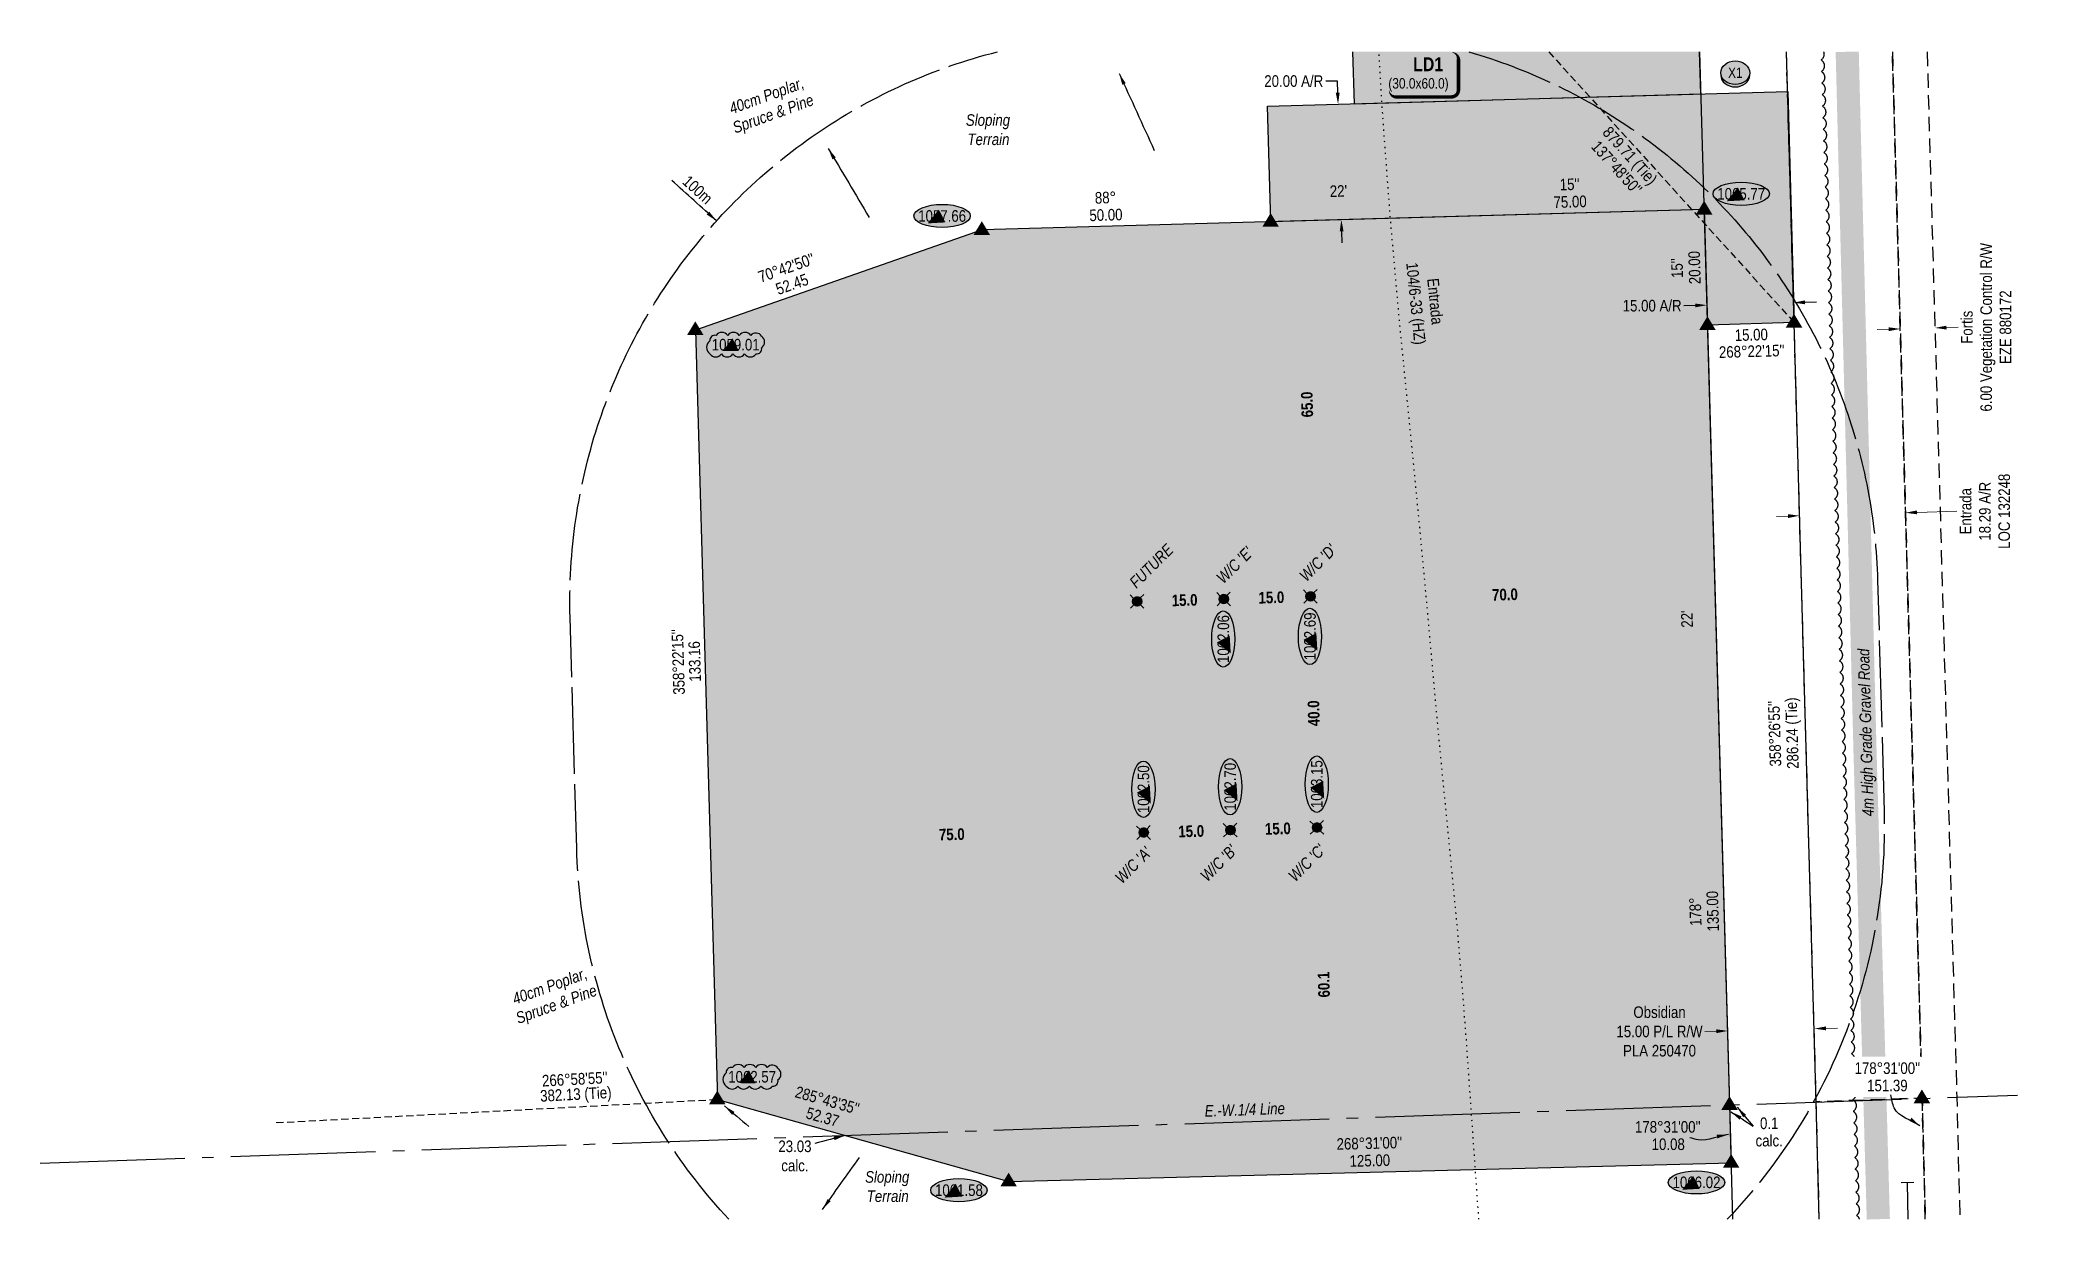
# Model space of a CAD drawing. Extents: x 643520 to 648788, y 5834306 to 5837060.
# Drawn here: x 643520 to 645259, y 5835315 to 5836345 of the extents above; entities that cross this region are included whole.
import ezdxf
from ezdxf.enums import TextEntityAlignment as Align

# ---------------------------------------------------------------- set-up
doc = ezdxf.new("R2010")
doc.units = 0
doc.header["$LTSCALE"] = 5
doc.header["$PDSIZE"] = 0.5
for name, pattern in [('0', [1, 1, 0]), ('foc-ACCESSROAD', [3.75, 2.5, -1.25]), ('foc-BUFFER', [16.75, 15, -1.75]), ('foc-DOT', [1, 0.2, -0.8]), ('foc-FLOWLINE', [3.75, 2.5, -1.25]), ('foc-QUARTERLINE', [33, 25, -3, 2, -3]), ('foc-TIELINE', [1.875, 1.25, -0.625])]:
    doc.linetypes.add(name, pattern=pattern)
doc.layers.get('Defpoints').update_dxf_attribs({"color": 9})
for name, color, linetype in [('AS-DRILL', 8, 'foc-DOT'), ('AS-POWER-EXISTING-ANC', 72, 'Continuous'), ('AS-ROADS', 254, 'Continuous'), ('AS-SYMBOL', 7, 'Continuous'), ('AUX-BUFFER', 7, 'foc-BUFFER'), ('C-RW', 13, 'Continuous'), ('C-WS-S', 8, 'Continuous'), ('F-AR', 190, 'foc-ACCESSROAD'), ('F-EZE', 190, 'foc-FLOWLINE'), ('F-WS', 190, 'foc-ACCESSROAD'), ('L-BD', 7, 'Continuous'), ('L-BD1', 253, 'Continuous'), ('L-MON', 1, 'Continuous'), ('L-SECQ', 8, 'foc-QUARTERLINE'), ('L-TIE', 7, 'foc-TIELINE'), ('L-TIE-T', 7, 'Continuous'), ('P-CROSSINGS', 250, 'Continuous'), ('P-ELEVATION', 7, 'Continuous'), ('P-PROPOSED', 10, 'Continuous'), ('P-PROPOSED-H', 21, 'Continuous'), ('P-TEMP-BLOCKS', 250, 'Continuous'), ('P-TEMP-H', 41, 'Continuous'), ('P-TEMP_LOG DECK', 46, 'Continuous'), ('P-TXT', 4, 'Continuous'), ('T-BUSH', 110, '0'), ('T-BUSH-T', 110, 'Continuous'), ('T-SLOPE', 48, 'Continuous')]:
    doc.layers.add(name, color=color, linetype=linetype)
for name, color, linetype, lineweight in [('C-RW-T', 13, 'Continuous', 9), ('F-AR-T', 190, 'Continuous', 9), ('F-EZE-T', 190, 'Continuous', 9), ('T-TEXT', 48, 'Continuous', 18)]:
    doc.layers.add(name, color=color, linetype=linetype, lineweight=lineweight)
doc.styles.add('100L', font='ARIALN.TTF', dxfattribs={"height": 11})
doc.styles.add('80', font='ARIALN.TTF', dxfattribs={"height": 10})
doc.styles.add('80CG', font='ARIALN.TTF', dxfattribs={"height": 10})
doc.styles.add('80L', font='ARIALN.TTF', dxfattribs={"height": 10})
doc.styles.add('80LS', font='ARIALNI.TTF', dxfattribs={"height": 10})
doc.styles.add('BOLD', font='ARIALNB.TTF')
doc.styles.add('Crossing', font='ARIALN.TTF', dxfattribs={"height": 10})
doc.dimstyles.new('CG2011', dxfattribs={"dimscale": 5, "dimtxt": 9, "dimasz": 2, "dimexe": 0.2, "dimexo": 0.0625, "dimgap": 0.5, "dimtad": 0, "dimtih": 1, "dimtoh": 1, "dimzin": 0, "dimdsep": 46, "dimtxsty": '80CG', "dimcen": 0.1, "dimse1": 1, "dimse2": 1, "dimclrd": 256, "dimclrt": 256, "dimaunit": 1, "dimadec": 4, "dimazin": 0, "dimtfac": 0.06, "dimtofl": 0, "dimtmove": 0, "dimatfit": 1, "dimfxl": 0.2, "dimtolj": 1, "dimtzin": 0, "dimlwd": -1, "dimarcsym": 0})
doc.dimstyles.new('Compass 5 000', dxfattribs={"dimscale": 5, "dimtxt": 9, "dimasz": 2, "dimexe": 0.2, "dimexo": 0.0625, "dimgap": 0.5, "dimtad": 0, "dimtih": 1, "dimtoh": 1, "dimzin": 0, "dimdsep": 46, "dimtxsty": '80CG', "dimcen": 0.1, "dimse1": 1, "dimse2": 1, "dimclrd": 256, "dimclrt": 256, "dimaunit": 1, "dimadec": 4, "dimazin": 0, "dimtfac": 0.06, "dimtofl": 0, "dimtmove": 0, "dimatfit": 1, "dimfxl": 0.2, "dimtolj": 1, "dimtzin": 0, "dimlwd": -1, "dimarcsym": 0})

msp = doc.modelspace()

# ---------------------------------------------------------------- texts
at = {"layer": 'AUX-BUFFER', "insert": (644081.0178336015, 5836228.738163915), "char_height": 10.00000000000006, "attachment_point": 1, "rotation": 317.8573445067517, "style": '80L'}
msp.add_mtext_dynamic_manual_height_columns('100m', width=6.844891953239522, gutter_width=44.9867394, heights=[0], dxfattribs=at)
at = {"layer": 'C-WS-S', "insert": (644727.3515756944, 5836155.272222773), "char_height": 10.00000000000006, "attachment_point": 1, "rotation": 275.6630992975397, "style": '80L'}
msp.add_mtext_dynamic_manual_height_columns('\\pi16.00858;Entrada\\P\\pi0.67434;104/6-33 (HZ)', width=70.72793624194897, gutter_width=49.99971091648371, heights=[0], dxfattribs=at)
at = {"layer": 'L-BD', "color": 3, "attachment_point": 1, "style": '80L'}
for s, width, insert, char_height, rotation in [('{\\fArial Narrow|b1|i0|c0|p34;65.0}', 40.51669483729039, (644610.4383259257, 5836018.408724285), 9.997110999999984, 91.60305555555556), ('{\\fArial Narrow|b1|i0|c0|p34;15.0}', 21.83955328137536, (644498.0179305251, 5835865.157408105), 9.997110999999984, 1.6146481823076908), ('{\\fArial Narrow|b1|i0|c0|p34;15.0}', 21.83955328137536, (644573.0079305246, 5835867.462408097), 9.997110999999984, 1.6146481823076908), ('{\\fArial Narrow|b1|i0|c0|p34;70.0}', 40.51669483729039, (644774.9454811214, 5835870.020264772), 9.997110999999984, 1.6146481823076908), ('{\\fArial Narrow|b1|i0|c0|p34;40.0}', 40.51669483729039, (644616.1975189155, 5835751.327548287), 9.997110999999984, 91.60305555555556), ('{\\fArial Narrow|b1|i0|c0|p34;75.0}', 40.51669483729039, (644296.7173146555, 5835662.585635471), 9.997110999999986, 1.6146481823076908), ('{\\fArial Narrow|b1|i0|c0|p34;15.0}', 21.83955328137536, (644503.712930525, 5835665.31740805), 9.997110999999984, 1.6146481823076908), ('{\\fArial Narrow|b1|i0|c0|p34;60.1}', 40.51669483729039, (644624.9042514316, 5835516.70049405), 9.997110999999986, 91.60305555555556)]:
    msp.add_mtext_dynamic_manual_height_columns(s, width=width, gutter_width=49.99971091648371, heights=[0], dxfattribs=dict(at, insert=insert, char_height=char_height, rotation=rotation))
at = {"layer": 'L-BD', "color": 3, "attachment_point": 1, "rotation": 1.6146481823076908, "style": '80L', "bg_fill": 1, "box_fill_scale": 1.15, "bg_fill_color": 21, "bg_fill_transparency": 0}
for insert, char_height in [((644573.0079305248, 5835867.462408097), 9.997110999999986), ((644578.6129305183, 5835667.567408049), 9.997110999999984)]:
    msp.add_mtext_dynamic_manual_height_columns('{\\fArial Narrow|b1|i0|c0|p34;15.0}', width=21.83955328137536, gutter_width=49.99971091648371, heights=[0], dxfattribs=dict(at, insert=insert, char_height=char_height))
at = {"layer": 'L-BD1', "color": 6, "style": '80L'}
for s, height, rotation, p in [('88°', 9.997053200000009, 1.624400000000828, (644440.8489349837, 5836208.650376761)), ("22'", 9.997053200000009, 1.624400000000828, (644642.2482967742, 5836214.361935407)), ('75.00', 9.997053200000009, 1.624400000000828, (644842.5664710035, 5836205.041223536)), ("15''", 9.997053200000009, 1.624400000000828, (644842.1413767433, 5836220.030776846)), ('50.00', 9.997053200000009, 1.624400000000828, (644441.2740292448, 5836193.660823451)), ("70°42'50''", 9.99705320000001, 19.27590000000597, (644164.947920507, 5836147.916560243)), ('20.00', 9.997053200000009, 91.6230000000018, (644950.0835947082, 5836148.084159465)), ('52.45', 9.99705320000001, 19.27590000000597, (644169.8982208099, 5836133.761633877)), ("15''", 9.997053200000009, 91.6230000000018, (644935.094030646, 5836147.659444544)), ('15.00', 9.997053200000009, 1.624400000000828, (644999.2043641392, 5836089.970559129)), ("268°22'15''", 9.997053200000009, 1.624400000000828, (644999.6082036863, 5836075.730483484)), ("22'", 9.997053200000009, 91.6230000000018, (644943.5002015936, 5835844.170751516)), ("358°22'15''", 9.99705320000001, 91.63299999999931, (644071.4492136302, 5835807.046091164)), ('133.16', 9.99705320000001, 91.63299999999931, (644085.6892291025, 5835807.452046919)), ('178°', 9.997053200000009, 91.6230000000018, (644950.8824361811, 5835591.01672675)), ('135.00', 9.997053200000009, 91.6230000000018, (644965.8720002429, 5835591.441441673)), ("285°43'35''", 9.99705320000001, 344.2735000000041, (644200.3750529962, 5835427.902090939)), ('52.37', 9.99705320000001, 344.2735000000041, (644196.3105738042, 5835413.467846163)), ("268°31'00''", 9.997053200000009, 1.481000000003972, (644669.0449757142, 5835390.791800546)), ('125.00', 9.997053200000009, 1.481000000003972, (644669.4325428933, 5835375.801230002))]:
    msp.add_text(s, height=height, rotation=rotation, dxfattribs=at).set_placement(p, align=Align.MIDDLE)
for s, p in [("178°31'00''", (644927.0046205936, 5835404.897910672)), ('10.08', (644927.3921877728, 5835389.907340129))]:
    msp.add_text(s, height=9.997053200000009, dxfattribs=at).set_placement(p, align=Align.MIDDLE)
at = {"layer": 'L-SECQ', "insert": (644526.474281139, 5835423.650296647), "char_height": 9.995164100000082, "attachment_point": 1, "rotation": 1.9681206144083934, "style": '80L'}
msp.add_mtext_dynamic_manual_height_columns('{\\fArial Narrow|b0|i1|c0|p34;E.-W.1/4 Line }', width=109.944627258035, gutter_width=49.985266, heights=[0], dxfattribs=at)
at = {"layer": 'L-TIE-T', "style": '80L'}
for s, height, rotation, p in [('879.71 (Tie)', 9.997053200000009, 312.1860395172409, (644893.4584434608, 5836244.078641789)), ("137°48'50''", 9.997053200000009, 312.1860395172409, (644882.9027625106, 5836234.512010177)), ("266°58'55''", 9.997053200000007, 3.01315793850111, (643982.095940207, 5835446.229675028)), ('382.13 (Tie)', 9.997053200000007, 3.01315793850111, (643983.0402547121, 5835432.015206663))]:
    msp.add_text(s, height=height, rotation=rotation, dxfattribs=at).set_placement(p, align=Align.MIDDLE)
at = {"layer": 'P-TXT', "char_height": 9.99422283463209, "attachment_point": 1, "rotation": 45, "style": '100L', "bg_fill": 1, "box_fill_scale": 1.15, "bg_fill_color": 21, "bg_fill_transparency": 0}
for s, width, insert in [('{\\fArial Narrow|b0|i1|c0|p34;FUTURE}', 47.03756572122303, (644460.5818001737, 5835877.150918991)), ("{\\fArial Narrow|b0|i1|c0|p34;W/C 'E'}", 38.33607364125961, (644535.8274089891, 5835881.060060797)), ("{\\fArial Narrow|b0|i1|c0|p34;W/C 'D'}", 38.96345394796544, (644607.4833609308, 5835882.929808938)), ("{\\fArial Narrow|b0|i1|c0|p34;W/C 'C'}", 38.96345394796544, (644597.8848452087, 5835623.368469885)), ("{\\fArial Narrow|b0|i1|c0|p34;W/C 'A'}", 38.33607364125961, (644448.075262907, 5835621.642665744)), ("{\\fArial Narrow|b0|i1|c0|p34;W/C 'B'}", 38.33607364125961, (644521.900709164, 5835623.368469885))]:
    msp.add_mtext_dynamic_manual_height_columns(s, width=width, gutter_width=54.99968200813208, heights=[0], dxfattribs=dict(at, insert=insert))
at = {"layer": 'P-TXT', "insert": (645014.7042093464, 5835400.450936621), "char_height": 10.00000000000007, "width": 22.67844474761269, "attachment_point": 5, "line_spacing_factor": 0.8997347879999946, "style": '80CG'}
msp.add_mtext('\\A1;0.1\\Pcalc.', dxfattribs=at)
at = {"layer": 'P-TXT', "insert": (644172.3886197408, 5835379.730988312), "char_height": 10.00000000000007, "width": 22.6784447476127, "attachment_point": 5, "style": '80CG'}
msp.add_mtext('\\A1;23.03\\Pcalc.', dxfattribs=at)
at = {"layer": 'T-BUSH-T', "char_height": 9.997053200000012, "attachment_point": 2, "rotation": 20.00000000000167, "style": '80LS'}
for insert, width in [((644146.0987502482, 5836301.572041473), 73.5299106164084), ((643958.6485650496, 5835531.43590425), 73.02526856801646)]:
    msp.add_mtext('40cm Poplar, Spruce & Pine', dxfattribs=dict(at, insert=insert, width=width))
at = {"layer": 'T-TEXT', "char_height": 9.997053200000003, "attachment_point": 1, "style": '80L'}
for insert in [(644319.7256841972, 5836280.703351827), (644232.623644972, 5835366.634438694)]:
    msp.add_mtext_dynamic_manual_height_columns('\\pi0.46137;{\\fArial Narrow|b0|i1|c0|p34;Sloping\\P\\pi1.85932;Terrain}', width=38.28553888130969, gutter_width=50, heights=[0], dxfattribs=dict(at, insert=insert))
at = {"layer": 'T-TEXT', "insert": (645093.1606890544, 5835745.83666426), "char_height": 9.997069999999999, "width": 145.7939683466576, "attachment_point": 2, "rotation": 91.62777777777777, "style": '80LS'}
msp.add_mtext('4m High Grade Gravel Road', dxfattribs=at)

# ---------------------------------------------------------------- blocks, each defined once
blk = doc.blocks.new('*U560')
at = {"color": 210}
blk.add_line((1.099764627740371, 0.02275441871553622), (-1.099764627740371, -0.02275441871553622), dxfattribs=at)
at = {"layer": 'AS-SYMBOL', "color": 210, "flags": 128}
blk.add_lwpolyline([(0.1305710197504666, -6.310747407997304), (0, 0)], dxfattribs=at)
blk = doc.blocks.new('STRIA')
blk.add_hatch(color=255).paths.add_polyline_path([(-0.0414550714867801, 1.521379340009161), (-1.474693147280959, -0.867350786313807), (1.391783004306489, -0.867350786313807)])
blk = doc.blocks.new('STRIAA')
blk.add_blockref('STRIA', (0, 0))
blk = doc.blocks.new('STRIB')
at = {"color": 1}
blk.add_solid([(-1.121455071486707, -0.6673507863138184), (-0.0414550714867801, 1.132649213686192), (1.038544928513147, -0.6673507863138184)], dxfattribs=at)
blk = doc.blocks.new('STRIBB')
blk.add_blockref('STRIB', (0, 0))
blk = doc.blocks.new('STRICC')
for name in ['STRIAA', 'STRIBB']:
    blk.add_blockref(name, (0, 0))
blk = doc.blocks.new('fdspike')
blk.add_blockref('STRICC', (0, 0))
blk = doc.blocks.new('WC')
at = {"layer": 'L-MON'}
h = blk.add_hatch(color=255, dxfattribs=at)
h.dxf.hatch_style = 1
edge = h.paths.add_edge_path()
edge.add_arc((1e-16, -3.47e-14), 0.9, 0, 360)
at = {"layer": 'L-MON', "color": 240, "flags": 128}
for points in [[(-0.6221317521915455, 0.5029434191984639), (-1.231742929986921, 1.120400313844549)], [(0.5200624085104745, 0.6078939802747209), (1.126191209577769, 1.206321004927269)], [(-1.178786742863962, -1.184577638598091), (-0.5588098224687501, -0.5724784557627332)], [(1.15915571353878, -1.184577638598091), (0.5567817565693919, -0.5744511080601575)]]:
    blk.add_lwpolyline(points, dxfattribs=at)
at = {"layer": 'L-MON', "color": 240}
for radius in [0.8, 0.3730220647719884]:
    blk.add_circle((1e-16, -3.47e-14), radius, dxfattribs=at)
blk = doc.blocks.new('TRIA')
blk.add_hatch(color=255).paths.add_polyline_path([(-0.0414550714867801, 1.521379340009161), (-1.474693147280959, -0.867350786313807), (1.391783004306489, -0.867350786313807)])
blk = doc.blocks.new('TRIAA')
blk.add_blockref('TRIA', (0, 0))
blk = doc.blocks.new('TRIB')
at = {"color": 1}
blk.add_lwpolyline([(-1.121455071486707, -0.6673507863138184), (-0.0414550714867801, 1.132649213686192), (1.038544928513147, -0.6673507863138184)], close=True, dxfattribs=at)
blk = doc.blocks.new('TRIBB')
blk.add_blockref('TRIB', (0, 0))
blk = doc.blocks.new('TRICC')
for name in ['TRIAA', 'TRIBB']:
    blk.add_blockref(name, (0, 0))
blk = doc.blocks.new('plspike')
blk.add_blockref('TRICC', (0, 0))
blk = doc.blocks.new('we')
at = {"layer": 'P-ELEVATION'}
h = blk.add_hatch(color=111, dxfattribs=at)
h.dxf.hatch_style = 1
edge = h.paths.add_edge_path()
edge.add_ellipse((0, 0), major_axis=(-24.375, 0), ratio=0.4102564102564102, start_angle=0, end_angle=360)
at = {"layer": 'P-ELEVATION', "color": 7, "flags": 128}
blk.add_lwpolyline([(0, 0, 12.5, 0, 0), (-12.42052458118451, -6.430406050246802, 0, 0, 0)], format="xyseb", dxfattribs=at)
at = {"layer": 'P-ELEVATION', "color": 7}
blk.add_ellipse((0, 0), major_axis=(-24.375, 0), ratio=0.4102564102564102, dxfattribs=at)
at = {"layer": 'P-ELEVATION', "style": '80'}
blk.add_attdef('ELEVATION', text='', height=10, dxfattribs=at).set_placement((0, 0), align=Align.MIDDLE_CENTER)
blk = doc.blocks.new('*D562')
at = {"layer": 'Defpoints', "color": 0, "transparency": 16777216}
for p in [(645126.9596995733, 5836131.414943556), (645156.9228129527, 5836132.266470671), (645157.9557798792, 5836095.918943251)]:
    blk.add_point(p, dxfattribs=at)
at = {"layer": 'F-EZE-T', "transparency": 16777216}
for p, q in [((645117.9967023045, 5836094.78333903), (645108.000738109, 5836094.499261923)), ((645167.9517440747, 5836096.203020357), (645177.9477082702, 5836096.487097464))]:
    blk.add_line(p, q, dxfattribs=at)
for points in [[(645117.9493561201, 5836096.449333063), (645118.0440484888, 5836093.117344998), (645127.9926664999, 5836095.067416136)], [(645167.9043978903, 5836097.86901439), (645167.9990902591, 5836094.537026324), (645157.9557798792, 5836095.918943251)]]:
    blk.add_solid(points, dxfattribs=at)
at = {"layer": 'F-EZE-T', "transparency": 16777216, "insert": (645202.3186171077, 5836096.487097464), "char_height": 10, "attachment_point": 5, "rotation": 90, "style": '80CG'}
blk.add_mtext('\\A1;Fortis\\P6.00 Vegetation Control R/W\\PEZE 880172', dxfattribs=at)
blk = doc.blocks.new('*D563')
at = {"layer": 'Defpoints', "color": 0, "transparency": 16777216}
for p in [(645132.5179875365, 5835936.077525232), (645132.6359268809, 5835931.927969249), (645041.0567651571, 5835929.325091655)]:
    blk.add_point(p, dxfattribs=at)
at = {"layer": 'F-AR-T', "transparency": 16777216}
for p, q in [((645030.9428624632, 5835933.190540767), (645020.9468991137, 5835932.906433897)), ((645142.5139508861, 5835936.361632103), (645176.7911128708, 5835937.335863087))]:
    blk.add_line(p, q, dxfattribs=at)
for points in [[(645030.8955113181, 5835934.856534659), (645030.9902136083, 5835931.524546876), (645040.9388258128, 5835933.474647637)], [(645142.466599741, 5835938.027625995), (645142.5613020312, 5835934.695638211), (645132.5179875365, 5835936.077525232)]]:
    blk.add_solid(points, dxfattribs=at)
at = {"layer": 'F-AR-T', "transparency": 16777216, "insert": (645201.2268521223, 5835937.335863087), "char_height": 10, "attachment_point": 5, "rotation": 90, "style": '80CG'}
blk.add_mtext('\\A1;Entrada\\P18.29 A/R\\PLOC 132248', dxfattribs=at)
blk = doc.blocks.new('*D564')
at = {"layer": 'C-RW-T', "transparency": 16777216}
for p, q in [((644968.9489145129, 5835487.651645691), (644958.9522683345, 5835487.392676229)), ((645063.7276096749, 5835490.106947926), (645073.7242558533, 5835490.365917387))]:
    blk.add_line(p, q, dxfattribs=at)
for points in [[(644968.9057529359, 5835489.317753388), (644968.99207609, 5835485.985537994), (644978.9455606914, 5835487.910615153)], [(645063.684448098, 5835491.773055622), (645063.770771252, 5835488.440840228), (645053.7309634964, 5835489.847978463)]]:
    blk.add_solid(points, dxfattribs=at)
at = {"layer": 'Defpoints', "color": 0, "transparency": 16777216}
for p in [(644978.9455606914, 5835487.910615153), (645057.5951236675, 5835340.685055174), (644982.8097208625, 5835338.747691863)]:
    blk.add_point(p, dxfattribs=at)
at = {"layer": 'C-RW-T', "transparency": 16777216, "insert": (644919.8663201763, 5835487.392676229), "char_height": 10, "attachment_point": 5, "style": '80CG'}
blk.add_mtext('\\A1;Obsidian\\P15.00 P/L R/W\\PPLA 250470', dxfattribs=at)
blk = doc.blocks.new('*D565')
at = {"layer": 'Defpoints', "color": 0, "transparency": 16777216}
for p in [(644757.1449882626, 5836292.628376542), (644759.9789499963, 5836192.69802115), (644644.7735056712, 5836189.430867546)]:
    blk.add_point(p, dxfattribs=at)
at = {"layer": 'P-TXT', "transparency": 16777216}
for p, q in [((644641.372584519, 5836309.353185249), (644631.3725845189, 5836309.353185249)), ((644641.6560642282, 5836299.357204094), (644641.372584519, 5836309.353185249)), ((644645.0569853804, 5836179.434886391), (644645.3404650895, 5836169.438905236))]:
    blk.add_line(p, q, dxfattribs=at)
for points in [[(644643.3220610872, 5836299.404450712), (644639.990067369, 5836299.309957475), (644641.9395439373, 5836289.361222938)], [(644646.7229822394, 5836179.482133009), (644643.3909885212, 5836179.387639773), (644644.7735056712, 5836189.430867546)]]:
    blk.add_solid(points, dxfattribs=at)
at = {"layer": 'P-TXT', "transparency": 16777216, "insert": (644603.6372502759, 5836309.353185249), "char_height": 10, "attachment_point": 5, "style": '80CG'}
blk.add_mtext('\\A1;20.00 A/R', dxfattribs=at)
blk = doc.blocks.new('xing2')
h = blk.add_hatch(color=50)
h.dxf.hatch_style = 1
edge = h.paths.add_edge_path()
edge.add_ellipse((0, 0), major_axis=(-12.5, 0), ratio=0.8162973455633619, start_angle=0, end_angle=360)
h = blk.add_hatch(color=250)
h.dxf.hatch_style = 1
edge = h.paths.add_edge_path()
edge.add_ellipse((0, -2.047489049626165), major_axis=(-12.5, 0), ratio=0.8162973455633619, start_angle=0, end_angle=180)
edge.add_line((12.5, -2.047489049626165), (12.5, 0))
edge.add_ellipse((0, 0), major_axis=(-12.5, 0), ratio=0.8162973455633619, start_angle=0, end_angle=180, ccw=False)
edge.add_line((-12.5, 0), (-12.5, -2.047489049626165))
at = {"color": 250}
blk.add_ellipse((0, 0), major_axis=(-12.5, 0), ratio=0.8162973455633619, dxfattribs=at)
blk.add_ellipse((0, -2.047489049626165), major_axis=(-12.5, 0), ratio=0.8162973455633619, start_param=0, end_param=3.141592653589793, dxfattribs=at)
at = {"color": 250, "style": 'Crossing'}
blk.add_attdef('CROSSING', text='', height=9, dxfattribs=at).set_placement((0.08916442567715421, 0.0199513138486509), align=Align.MIDDLE_CENTER)
at = {"color": 250, "style": 'Crossing', "flags": 1}
for tag, p in [('OWNER', (0.08916442567715421, -12.49201765665748)), ('DESCRIPTION', (0.08916442567715421, -25.770021277247)), ('LOCATION', (0.08916442567715421, -39.30337514164421)), ('DWG_REF', (0.08916442567715421, -52.83672900604233))]:
    blk.add_attdef(tag, text='', height=9, dxfattribs=at).set_placement(p, align=Align.MIDDLE_CENTER)
blk = doc.blocks.new('*D572')
at = {"layer": 'Defpoints', "color": 0, "transparency": 16777216}
for p in [(644960.7510784742, 5836115.63421656), (644960.7856834915, 5836114.417069241), (645035.7337859881, 5836116.547937334)]:
    blk.add_point(p, dxfattribs=at)
at = {"layer": 'P-TXT', "transparency": 16777216}
for p, q in [((644950.7551177049, 5836115.35001892), (644940.759156935, 5836115.065821281)), ((645045.6951417401, 5836118.049282291), (645055.6911025094, 5836118.333479932))]:
    blk.add_line(p, q, dxfattribs=at)
for points in [[(644950.7077514315, 5836117.016012382), (644950.8024839782, 5836113.684025458), (644960.7510784742, 5836115.63421656)], [(645045.6477754668, 5836119.715275752), (645045.7425080135, 5836116.383288829), (645035.6991809708, 5836117.765084651)]]:
    blk.add_solid(points, dxfattribs=at)
at = {"layer": 'P-TXT', "transparency": 16777216, "insert": (644913.4774379719, 5836115.065821281), "char_height": 10, "attachment_point": 5, "style": '80CG'}
blk.add_mtext('\\A1;15.00 A/R', dxfattribs=at)
blk = doc.blocks.new('*U579')
at = {"true_color": 0xff8aff}
h = blk.add_hatch(color=211, dxfattribs=at)
edge = h.paths.add_edge_path()
edge.add_line((-23.99999999999998, -20), (23.99999999999998, -20))
edge.add_arc((23.99999999999998, -14), 6, 270, 360)
edge.add_line((29.99999999999998, -14), (29.99999999999998, 12.5))
edge.add_arc((23.99999999999998, 12.5), 6, 0, 90)
edge.add_line((23.99999999999998, 18.5), (-23.99999999999998, 18.5))
edge.add_arc((-23.99999999999998, 12.5), 6, 90, 180)
edge.add_line((-29.99999999999998, 12.5), (-29.99999999999998, -14))
edge.add_arc((-23.99999999999998, -14), 6, 180, 270)
at = {"color": 250, "flags": 128}
blk.add_lwpolyline([(-23.99999999999998, -20, 3, 3, 0), (23.99999999999998, -20, 3, 3, 0.414213562373095), (29.99999999999998, -14, 3, 3, 0), (29.99999999999998, 12.5, 3, 0, 0.414213562373095), (23.99999999999998, 18.5, 0, 0, 0), (-23.99999999999998, 18.5, 0, 0, 0.414213562373095), (-29.99999999999998, 12.5, 0, 0, 0), (-29.99999999999998, -14, 0, 3, 0.414213562373095)], format="xyseb", close=True, dxfattribs=at)
at = {"flags": 128}
blk.add_lwpolyline([(25.27293963311909, -11.85339842725016, 0, 7.5, 0), (-3.398394867633905e-15, 0, 0, 0, 0)], format="xyseb", dxfattribs=at)
at = {"color": 250}
for tag, p, height, style in [('TEMP_AREA_W1_001', (-9.212824010914055, 2.244292974654144), 12, 'BOLD'), ('ENTER_TEXT_001', (-30.65586630286495, -12.77706553451505), 9, '80')]:
    blk.add_attdef(tag, p, '', height=height, dxfattribs=dict(at, style=style))
blk = doc.blocks.new('*U522')
at = {"layer": 'P-ELEVATION'}
h = blk.add_hatch(color=111, dxfattribs=at)
h.dxf.hatch_style = 1
edge = h.paths.add_edge_path()
edge.add_arc((-17.35, -4.498962302481988), 6.103872947518012, 215.000000049745, 324.9999999502549)
edge.add_arc((-7.350000000000001, -4.498962302481988), 6.103872947518012, 215.000000049745, 324.9999999502549)
edge.add_arc((2.649999999999997, -4.49896230248199), 6.103872947518009, 215.000000049745, 324.9999999502549)
edge.add_arc((12.65, -4.498962302481988), 6.103872947518014, 215.000000049745, 324.9999999502549)
edge.add_arc((18.14445002031546, -3.704512282166537), 4.323851935097695, 263.4336304121956, 373.4336303127054)
edge.add_arc((18.84896230248199, 2.299999999999989), 6.103872947518012, 305.0000000497451, 414.999999950255)
edge.add_arc((17.45492736117374, 4.39403494130825), 5.692659225855938, 30.69553108923699, 140.6955309897469)
edge.add_arc((8.050000000000013, 4.498962302481985), 6.103872947518018, 35.00000004974505, 144.9999999502549)
edge.add_arc((-1.949999999999989, 4.498962302481991), 6.103872947518007, 35.00000004974505, 144.9999999502549)
edge.add_arc((-11.94999999999999, 4.498962302481985), 6.103872947518018, 35.00000004974505, 144.9999999502549)
edge.add_arc((-18.03952265914172, 3.809439643340282), 4.329879412592375, 75.42607878984404, 185.4260786903539)
edge.add_arc((-18.35881702482946, -2.29999999999999), 6.958415160170545, 125.000000049745, 234.9999999502549)
at = {"color": 240, "flags": 128}
blk.add_lwpolyline([(-22.35, -8, 0.52056705), (-12.35, -8, 0.52056705), (-2.350000000000001, -8, 0.52056705), (7.649999999999995, -8, 0.52056705), (17.65, -8, 0.52056705), (22.35, -2.70000000000001, 0.52056705), (22.35, 7.29999999999999, 0.52056705), (13.05000000000002, 8, 0.52056705), (3.050000000000008, 8, 0.52056705), (-6.949999999999985, 8, 0.52056705), (-16.95, 8, 0.52056705), (-22.35, 3.40000000000002, 0.52056705)], format="xyb", close=True, dxfattribs=at)
at = {"layer": 'P-ELEVATION', "color": 240, "flags": 128}
blk.add_lwpolyline([(0, 0, 12.5, 0, 0), (-11.05051911358714, -5.526311665869798, 0, 0, 0)], format="xyseb", dxfattribs=at)
at = {"layer": 'P-ELEVATION', "color": 240, "style": '80'}
blk.add_attdef('ELEVATION', text='', height=10, dxfattribs=at).set_placement((0, 0), align=Align.MIDDLE_CENTER)

# ---------------------------------------------------------------- dimensions: what is measured, and where the dimension line sits
at = {"layer": 'C-RW-T', "color": 4}
dim = msp.add_aligned_dim(p1=(645057.5951236676, 5835340.685055174), p2=(644982.8097208625, 5835338.747691863), distance=-149.21296665533572, text='Obsidian\\P15.00 P/L R/W\\PPLA 250470', dimstyle='Compass 5 000', dxfattribs=at)
dim.commit()
dim.dimension.update_dxf_attribs({"geometry": '*D564', "text_midpoint": (644919.8663201763, 5835487.392676229)})
at = {"layer": 'F-AR-T', "color": 4}
dim = msp.add_linear_dim(base=(645132.5179875365, 5835936.077525232), p1=(645041.0567651573, 5835929.325091655), p2=(645132.6359268809, 5835931.92796925), angle=1.6280315266113023, text='Entrada\\P18.29 A/R\\PLOC 132248', dimstyle='Compass 5 000', dxfattribs=at)
dim.commit()
dim.dimension.update_dxf_attribs({"geometry": '*D563', "text_midpoint": (645201.2268521223, 5835937.335863087), "dimtype": 161, "text_rotation": 90})
at = {"layer": 'F-EZE-T', "color": 4}
dim = msp.add_aligned_dim(p1=(645126.9596995733, 5836131.414943555), p2=(645156.9228129525, 5836132.26647067), distance=-36.36220249328098, text='Fortis\\P6.00 Vegetation Control R/W\\PEZE 880172', dimstyle='Compass 5 000', dxfattribs=at)
dim.commit()
dim.dimension.update_dxf_attribs({"geometry": '*D562', "text_midpoint": (645202.3186171077, 5836096.487097464), "text_rotation": 90})
at = {"layer": 'P-TXT'}
for base, p1, p2, angle, text, picture, middle in [((644644.7735056712, 5836189.430867546), (644757.1449882626, 5836292.628376543), (644759.9789499964, 5836192.69802115), 271.6244367092263, '20.00 A/R', '*D565', (644603.6372502759, 5836309.353185249)), ((644960.7510784742, 5836115.63421656), (645035.7337859881, 5836116.547937334), (644960.7856834915, 5836114.417069242), 181.62855180718464, '15.00 A/R', '*D572', (644913.4774379719, 5836115.065821281))]:
    dim = msp.add_linear_dim(base=base, p1=p1, p2=p2, angle=angle, text=text, dimstyle='Compass 5 000', dxfattribs=at)
    dim.commit()
    dim.dimension.update_dxf_attribs({"geometry": picture, "text_midpoint": middle, "dimtype": 161})

# ---------------------------------------------------------------- hatches: boundary and pattern name
at = {"layer": 'P-PROPOSED-H'}
h = msp.add_hatch(color=256, dxfattribs=at)
h.dxf.hatch_style = 1
h.paths.add_polyline_path([(644581.0067776735, 5836287.633208184), (645030.6956438551, 5836300.386100278), (645036.3779217298, 5836100.525796579), (644961.4923538198, 5836098.402089193), (644958.6609210124, 5836198.332516298), (644583.8477963895, 5836187.70305293)])
h = msp.add_hatch(color=256, dxfattribs=at)
h.dxf.hatch_style = 1
h.paths.add_polyline_path([(644958.6609210124, 5836198.332516298), (644334.1759210126, 5836180.6225163), (644086.4888355157, 5836094.000698349), (644105.4562821084, 5835428.665299982), (644357.3609210135, 5835357.732516305), (644982.0209210127, 5835373.882516298)])
at = {"layer": 'P-TEMP-H'}
h = msp.add_hatch(color=256, dxfattribs=at)
h.dxf.hatch_style = 1
h.paths.add_polyline_path([(644954.5214324425, 5836334.746863858), (644654.4864328693, 5836334.746863857), (644655.7656012698, 5836289.753321181), (644955.5589339813, 5836298.255270664)])

# ---------------------------------------------------------------- linework, layer by layer
at = {"layer": 'AS-DRILL', "flags": 128}
msp.add_lwpolyline([(644763.6427534736, 5835325.044490658), (644762.713749013, 5835339.027083497), (644762.0158766916, 5835348.81006698), (644756.1541236379, 5835432.970800184), (644752.8619879918, 5835480.342745923), (644749.6086759858, 5835523.163585384), (644745.255532639, 5835575.805283091), (644736.3186041858, 5835668.976560249), (644733.4691537191, 5835696.853197329), (644727.0733574043, 5835764.039753652), (644723.1232879139, 5835808.390055648), (644718.7039115165, 5835858.27911486), (644709.9135672491, 5835951.554485572), (644706.8747620954, 5835982.376369556), (644705.4268581328, 5835997.089026119), (644695.9017821515, 5836093.143903484), (644695.4665832678, 5836097.582777338), (644687.2681206006, 5836189.475786224), (644681.3297713218, 5836269.58229275), (644680.2433115155, 5836285.55713499), (644677.3434770931, 5836334.746863858)], dxfattribs=at)
at = {"layer": 'AS-ROADS', "const_width": 19.99423679999999, "flags": 128}
msp.add_lwpolyline([(645082.1385335072, 5836334.746863858), (645097.4702189887, 5835731.738929232), (645109.0278218879, 5835325.044490658)], dxfattribs=at)
at = {"layer": 'AUX-BUFFER', "color": 251, "linetype": 'foc-BUFFER', "flags": 128}
msp.add_lwpolyline([(644115.2279131293, 5835325.044490658, -0.1825206588975695), (643983.6965797814, 5835645.625105283), (643978.0415797833, 5835845.54010533, -0.3510158400093741), (644347.5356458221, 5836334.746863858, -0.3510158400093741)], format="xyb", dxfattribs=at)
at = {"layer": 'C-RW', "flags": 128}
for points in [[(644954.521432443, 5836334.746863858), (644980.4137461738, 5835424.047704064), (644982.9781659591, 5835325.044490658)], [(645057.9817024437, 5835325.044490658), (645055.3645410183, 5835426.083875265), (645029.5301181796, 5836334.746863858)]]:
    msp.add_lwpolyline(points, dxfattribs=at)
at = {"layer": 'F-AR', "flags": 128}
msp.add_lwpolyline([(645121.1787192539, 5836334.746863858), (645146.9080119429, 5835429.781580907), (645055.3490597152, 5835426.628392726), (645029.5557490126, 5836334.746863858)], dxfattribs=at)
at = {"layer": 'F-EZE', "flags": 128}
for points in [[(645149.6252075456, 5835325.044490658), (645146.9102189641, 5835429.703929441), (645121.1869437525, 5836334.746863858)], [(645151.1684861659, 5836334.746863858), (645176.8602189628, 5835430.718929441), (645179.5001003239, 5835325.044490658)]]:
    msp.add_lwpolyline(points, dxfattribs=at)
at = {"layer": 'F-WS', "flags": 128}
msp.add_lwpolyline([(645058.0042103563, 5835325.044490658), (645055.3472346853, 5835426.628337186), (645146.9080119429, 5835429.781580907), (645149.6250415616, 5835325.044490658)], dxfattribs=at)
at = {"layer": 'L-SECQ'}
msp.add_line((643519.922638446, 5835373.666124652), (645229.418735646, 5835432.421853327), dxfattribs=at)
at = {"layer": 'L-TIE'}
for p, q in [((644824.102969784, 5836334.746863858), (645036.3779217298, 5836100.525796579)), ((643723.9400694781, 5835408.583025867), (644105.4562821084, 5835428.665299982))]:
    msp.add_line(p, q, dxfattribs=at)
at = {"layer": 'P-PROPOSED', "flags": 128}
for points in [[(644581.0067776735, 5836287.633208184), (645030.6956438551, 5836300.386100278), (645036.3779217298, 5836100.525796579), (644961.4923538198, 5836098.402089193), (644958.6609210124, 5836198.332516298), (644583.8477963895, 5836187.70305293)], [(644958.6609210124, 5836198.332516298), (644334.1759210126, 5836180.6225163), (644086.4888355157, 5836094.000698349), (644105.4562821084, 5835428.665299982), (644357.3609210135, 5835357.732516305), (644982.0209210127, 5835373.882516298)]]:
    msp.add_lwpolyline(points, close=True, dxfattribs=at)
at = {"layer": 'P-TEMP_LOG DECK'}
msp.add_lwpolyline([(644654.4864328693, 5836334.746863858), (644655.7656012698, 5836289.753321181), (644955.5589339813, 5836298.255270664), (644954.5214324426, 5836334.746863858)], dxfattribs=at)
at = {"layer": 'T-BUSH', "flags": 128}
msp.add_lwpolyline([(645061.626746353, 5836334.746863858, -0.3373587336916268), (645059.5936415006, 5836327.63896371, -0.52056705), (645059.8994768505, 5836317.646589745, -0.52056705), (645060.2053122015, 5836307.654215788, -0.52056705), (645060.5111475507, 5836297.66184182, -0.52056705), (645060.8169829006, 5836287.669467862, -0.52056705), (645061.1228182515, 5836277.677093893, -0.52056705), (645061.4286536006, 5836267.684719929, -0.52056705), (645061.7344889506, 5836257.692345966, -0.52056705), (645062.0403243015, 5836247.699972003, -0.52056705), (645062.3461596506, 5836237.707598045, -0.52056705), (645062.6519950005, 5836227.715224077, -0.52056705), (645062.9578303514, 5836217.722850119, -0.52056705), (645063.2636657014, 5836207.73047615, -0.52056705), (645063.5695010505, 5836197.738102186, -0.52056705), (645063.8753364006, 5836187.745728228, -0.52056705), (645064.1811717513, 5836177.753354261, -0.52056705), (645064.4870071005, 5836167.760980302, -0.52056705), (645064.7928424504, 5836157.768606334, -0.52056705), (645065.0986778013, 5836147.776232369, -0.52056705), (645065.4045131505, 5836137.783858412, -0.52056705), (645065.7103485004, 5836127.791484443, -0.52056705), (645066.0161838513, 5836117.799110485, -0.52056705), (645066.3220192004, 5836107.806736518, -0.52056705), (645066.6278545505, 5836097.814362553, -0.52056705), (645066.9336899014, 5836087.82198859, -0.52056705), (645067.2395252505, 5836077.829614626, -0.52056705), (645067.5453606005, 5836067.837240669, -0.52056705), (645067.8511959508, 5836057.8448667, -0.52056705), (645068.1570313013, 5836047.852492743, -0.52056705), (645068.4628666504, 5836037.860118775, -0.52056705), (645068.7687020004, 5836027.86774481, -0.52056705), (645069.0745373513, 5836017.875370853, -0.52056705), (645069.3803727004, 5836007.882996884, -0.52056705), (645069.6862080503, 5835997.890622926, -0.52056705), (645069.9920434012, 5835987.898248957, -0.52056705), (645070.2978787504, 5835977.905874994, -0.52056705), (645070.6037141003, 5835967.913501036, -0.52056705), (645070.9095494512, 5835957.921127067, -0.52056705), (645071.2153848003, 5835947.92875311, -0.52056705), (645071.5212201503, 5835937.936379141, -0.52056705), (645071.8270555012, 5835927.944005176, -0.52056705), (645072.1328908511, 5835917.951631214, -0.52056705), (645072.4387262003, 5835907.959257251, -0.52056705), (645072.7445615503, 5835897.966883293, -0.52056705), (645073.0503969012, 5835887.974509325, -0.52056705), (645073.3562322503, 5835877.982135367, -0.52056705), (645073.6620676003, 5835867.989761398, -0.52056705), (645073.9679029512, 5835857.997387433, -0.52056705), (645074.2737383003, 5835848.005013477, -0.52056705), (645074.5795736503, 5835838.012639509, -0.52056705), (645074.8854090011, 5835828.02026555, -0.52056705), (645075.1912443503, 5835818.027891582, -0.52056705), (645075.4970797002, 5835808.035517617, -0.52056705), (645075.8029150511, 5835798.043143654, -0.52056705), (645076.1087504002, 5835788.05076969, -0.52056705), (645076.4145857502, 5835778.058395734, -0.52056705), (645076.7204211011, 5835768.066021766, -0.52056705), (645077.026256451, 5835758.073647801, -0.52056705), (645077.3320918002, 5835748.081273838, -0.52056705), (645077.6379271501, 5835738.088899874, -0.52056705), (645077.943762501, 5835728.096525917, -0.52056705), (645078.2495978501, 5835718.104151948, -0.52056705), (645078.5554332001, 5835708.111777991, -0.52056705), (645078.861268551, 5835698.119404023, -0.52056705), (645079.1671039001, 5835688.127030058, -0.52056705), (645079.4729392502, 5835678.134656101, -0.52056705), (645079.778774601, 5835668.142282132, -0.52056705), (645080.0846099502, 5835658.149908174, -0.52056705), (645080.3904453001, 5835648.157534206, -0.52056705), (645080.696280651, 5835638.165160242, -0.52056705), (645081.0021160009, 5835628.172786279, -0.52056705), (645081.3079513501, 5835618.180412315, -0.52056705), (645081.6137867002, 5835608.188038358, -0.52056705), (645081.919622051, 5835598.195664389, -0.52056705), (645082.2254574001, 5835588.203290424, -0.52056705), (645082.53129275, 5835578.210916462, -0.52056705), (645082.8371281009, 5835568.218542499, -0.52056705), (645083.14296345, 5835558.226168541, -0.52056705), (645083.4487988, 5835548.233794573, -0.52056705), (645083.7546341509, 5835538.241420615, -0.52056705), (645084.0604695, 5835528.249046646, -0.52056705), (645084.36630485, 5835518.256672681, -0.52056705), (645084.6721402009, 5835508.264298725, -0.52056705), (645084.97797555, 5835498.271924756, -0.52056705), (645085.2838109, 5835488.279550798, -0.52056705), (645085.5896462508, 5835478.28717683, -0.52056705), (645085.8954816009, 5835468.294802865, -0.52056705), (645086.20131695, 5835458.302428902, -0.52056705), (645086.5071523001, 5835448.310054939, -0.52056705), (645086.8129876509, 5835438.317680982, -0.52056705), (645087.118823, 5835428.325307013, -0.52056705), (645087.42465835, 5835418.332933049, -0.52056705), (645087.7304937008, 5835408.340559086, -0.52056705), (645088.03632905, 5835398.348185122, -0.52056705), (645088.3421643999, 5835388.355811165, -0.52056705), (645088.6479997508, 5835378.363437197, -0.52056705), (645088.9538350999, 5835368.371063239, -0.52056705), (645089.2596704499, 5835358.37868927, -0.52056705), (645089.5655058008, 5835348.386315306, -0.52056705), (645089.8713411499, 5835338.393941348, -0.52056705), (645090.1771764999, 5835328.40156738, -0.1768882947974027), (645092.6786187525, 5835325.044490658, -0.1768882947974027)], format="xyb", dxfattribs=at)

# ---------------------------------------------------------------- block references
at = {"xscale": 0.99970532, "yscale": 0.99970532, "zscale": 0.99970532}
for p, values in [((644121.1991274847, 5836081.428642902), {'ELEVATION': '1059.01'}), ((644135.3977086855, 5835448.251716208), {'ELEVATION': '1062.57'})]:
    msp.add_blockref('*U522', p, dxfattribs=at).add_auto_attribs(values)
at = {"layer": 'AS-POWER-EXISTING-ANC', "xscale": 4.998526600000007, "yscale": 4.998526600000007, "zscale": 4.998526600000007}
msp.add_blockref('*U560', (645134.2252189575, 5835356.588929443), dxfattribs=at)
at = {"layer": 'L-MON', "color": 5, "xscale": 4.998526600000007, "yscale": 4.998526600000007, "zscale": 4.998526600000007}
for p in [(644583.8477963895, 5836187.70305293), (644961.4923538198, 5836098.402089193), (645036.3779217298, 5836100.525796579)]:
    msp.add_blockref('plspike', p, dxfattribs=at)
at = {"layer": 'L-MON', "color": 2}
for p, xscale, yscale, zscale in [((644958.6609210124, 5836198.332516298), 4.998526600000007, 4.998526600000007, 4.998526600000007), ((644334.1759210126, 5836180.6225163), 4.998526600000007, 4.998526600000007, 4.998526600000007), ((644086.4888355157, 5836094.000698349), 4.998526600000007, 4.998526600000007, 4.998526600000007), ((644105.4562821084, 5835428.665299982), 4.998526600000008, 4.998526600000008, 4.998526600000008), ((644980.6045719095, 5835423.870059883), 4.998526600000007, 4.998526600000007, 4.998526600000007), ((644982.0209210127, 5835373.882516298), 4.998526600000007, 4.998526600000007, 4.998526600000007), ((644357.3609210134, 5835357.732516305), 4.998526600000007, 4.998526600000007, 4.998526600000007)]:
    msp.add_blockref('plspike', p, dxfattribs=dict(at, xscale=xscale, yscale=yscale, zscale=zscale))
at = {"layer": 'L-MON', "xscale": 4.998526600000007, "yscale": 4.998526600000007, "zscale": 4.998526600000007}
for p in [(644468.2809210072, 5835859.407516357), (644543.1859210137, 5835861.442516352), (644618.175921012, 5835863.747516349), (644473.9359210061, 5835659.492516302), (644548.8809210135, 5835661.602516297), (644623.7809210069, 5835663.8525163)]:
    msp.add_blockref('WC', p, dxfattribs=at)
at = {"layer": 'P-CROSSINGS', "color": 6}
msp.add_blockref('xing2', (644985.3352217136, 5836316.604631097), dxfattribs=at).add_auto_attribs({'CROSSING': 'X1'})
at = {"layer": 'P-ELEVATION'}
for p, values in [((644990.4966307392, 5836211.896154659), {'ELEVATION': '1065.77'}), ((644299.6472164197, 5836192.752282389), {'ELEVATION': '1057.66'}), ((644314.1886302726, 5835350.171460208), {'ELEVATION': '1061.58'}), ((644951.8444657979, 5835356.918830139), {'ELEVATION': '1066.02'})]:
    msp.add_blockref('we', p, dxfattribs=at).add_auto_attribs(values)
at = {"layer": 'P-ELEVATION', "rotation": 90}
for p, values in [((644542.7375880565, 5835826.843960662), {'ELEVATION': '1062.06'}), ((644617.6375880499, 5835829.093960665), {'ELEVATION': '1062.69'}), ((644548.6362198474, 5835699.054763258), {'ELEVATION': '1062.70'}), ((644623.5362198408, 5835701.304763266), {'ELEVATION': '1063.15'}), ((644473.6912198405, 5835696.944763263), {'ELEVATION': '1062.50'})]:
    msp.add_blockref('we', p, dxfattribs=at).add_auto_attribs(values)
at = {"layer": 'P-TEMP-BLOCKS', "xscale": 0.99970532, "yscale": 0.99970532, "zscale": 0.99970532}
msp.add_blockref('*U579', (644716.0558036142, 5836315.708598956), dxfattribs=at).add_auto_attribs({'TEMP_AREA_W1_001': 'LD1', 'ENTER_TEXT_001': '(30.0x60.0)'})

msp.set_redraw_order([(e.dxf.handle, doc.entitydb.next_handle()) for e in msp.query("TEXT MTEXT ATTDEF DIMENSION ARC_DIMENSION")])  # texts and dimensions are drawn at this point

# ---------------------------------------------------------------- leaders
at = {"layer": 'AUX-BUFFER', "path_type": 1}
msp.add_leader([(644104.634562193, 5836188.479305619), (644065.9471233318, 5836223.488441338)], dimstyle='CG2011', override={"dimasz": 2, "dimgap": 0.5, "dimtad": 0}, dxfattribs=at)
at = {"layer": 'L-BD', "path_type": 1}
msp.add_leader([(644979.3966511834, 5835398.307173175), (644953.2777530917, 5835393.777043928), (644945.9386061464, 5835395.502847843)], dimstyle='Compass 5 000', override={"dimgap": 0.5, "dimtad": 0}, dxfattribs=at)
at = {"layer": 'P-TXT', "path_type": 1}
for points in [[(644111.5090638861, 5835422.974819859), (644132.6764742716, 5835405.190540303)], [(644981.5388987045, 5835417.983085144), (645000.8406602521, 5835405.545608386)], [(644987.0233493773, 5835421.881963393), (645000.8406602521, 5835405.545608386)], [(644215.8332276038, 5835397.584713189), (644189.6222028107, 5835390.401522117)]]:
    msp.add_leader(points, dimstyle='Compass 5 000', override={"dimgap": 0.5, "dimtad": 0}, dxfattribs=at)
at = {"layer": 'T-SLOPE', "path_type": 1}
for points in [[(644452.7588839874, 5836315.983598369), (644483.0226783232, 5836249.445400652)], [(644201.1365047821, 5836251.173664426), (644236.5884736169, 5836191.548436983)], [(644196.2065509326, 5835333.48426135), (644228.1446026679, 5835378.385614485)]]:
    msp.add_leader(points, dimstyle='Compass 5 000', override={"dimgap": 0.5, "dimtad": 0}, dxfattribs=at)

# ---------------------------------------------------------------- next in the draw order: texts
at = {"layer": 'L-TIE-T', "insert": (645014.3802586233, 5835744.838946288), "char_height": 9.997053200000005, "width": 61.15291548397822, "attachment_point": 2, "rotation": 91.63166666666667, "line_spacing_factor": 0.9, "style": '80L', "bg_fill": 3, "box_fill_scale": 1.15, "bg_fill_color": 256, "bg_fill_true_color": 256, "bg_fill_transparency": 0}
msp.add_mtext("358°26'55''\\P286.24 (Tie)", dxfattribs=at)

# ---------------------------------------------------------------- next in the draw order: linework, layer by layer
at = {"layer": 'AUX-BUFFER', "color": 251, "linetype": 'foc-BUFFER', "flags": 128}
msp.add_lwpolyline([(644754.8746094252, 5836334.746863858, -0.3259305595056483), (645108.4186739789, 5835877.493786279), (645114.0236739726, 5835677.598786229, -0.2002828890651533), (644978.3736994596, 5835325.044490658)], format="xyb", dxfattribs=at)

# ---------------------------------------------------------------- next in the draw order: texts
at = {"layer": 'L-BD', "insert": (645116.8574719118, 5835460.701524504), "char_height": 9.997053200000032, "width": 56.75680339941671, "attachment_point": 2, "line_spacing_factor": 0.8999999999999975, "style": '80L', "bg_fill": 2}
msp.add_mtext("178°31'00''\\P151.39", dxfattribs=at)

# ---------------------------------------------------------------- next in the draw order: block references
at = {"layer": 'L-MON', "color": 6, "xscale": 4.998526600000007, "yscale": 4.998526600000007, "zscale": 4.998526600000007}
msp.add_blockref('fdspike', (645146.9102189641, 5835429.703929441), dxfattribs=at)

# ---------------------------------------------------------------- next in the draw order: leaders
at = {"layer": 'L-BD', "path_type": 1}
msp.add_leader([(645144.9637965171, 5835405.690824951), (645122.7321309287, 5835421.290409451), (645119.8941170553, 5835432.635538684)], dimstyle='Compass 5 000', override={"dimgap": 0.5, "dimtad": 0}, dxfattribs=at)

doc.saveas('drawing.dxf')
